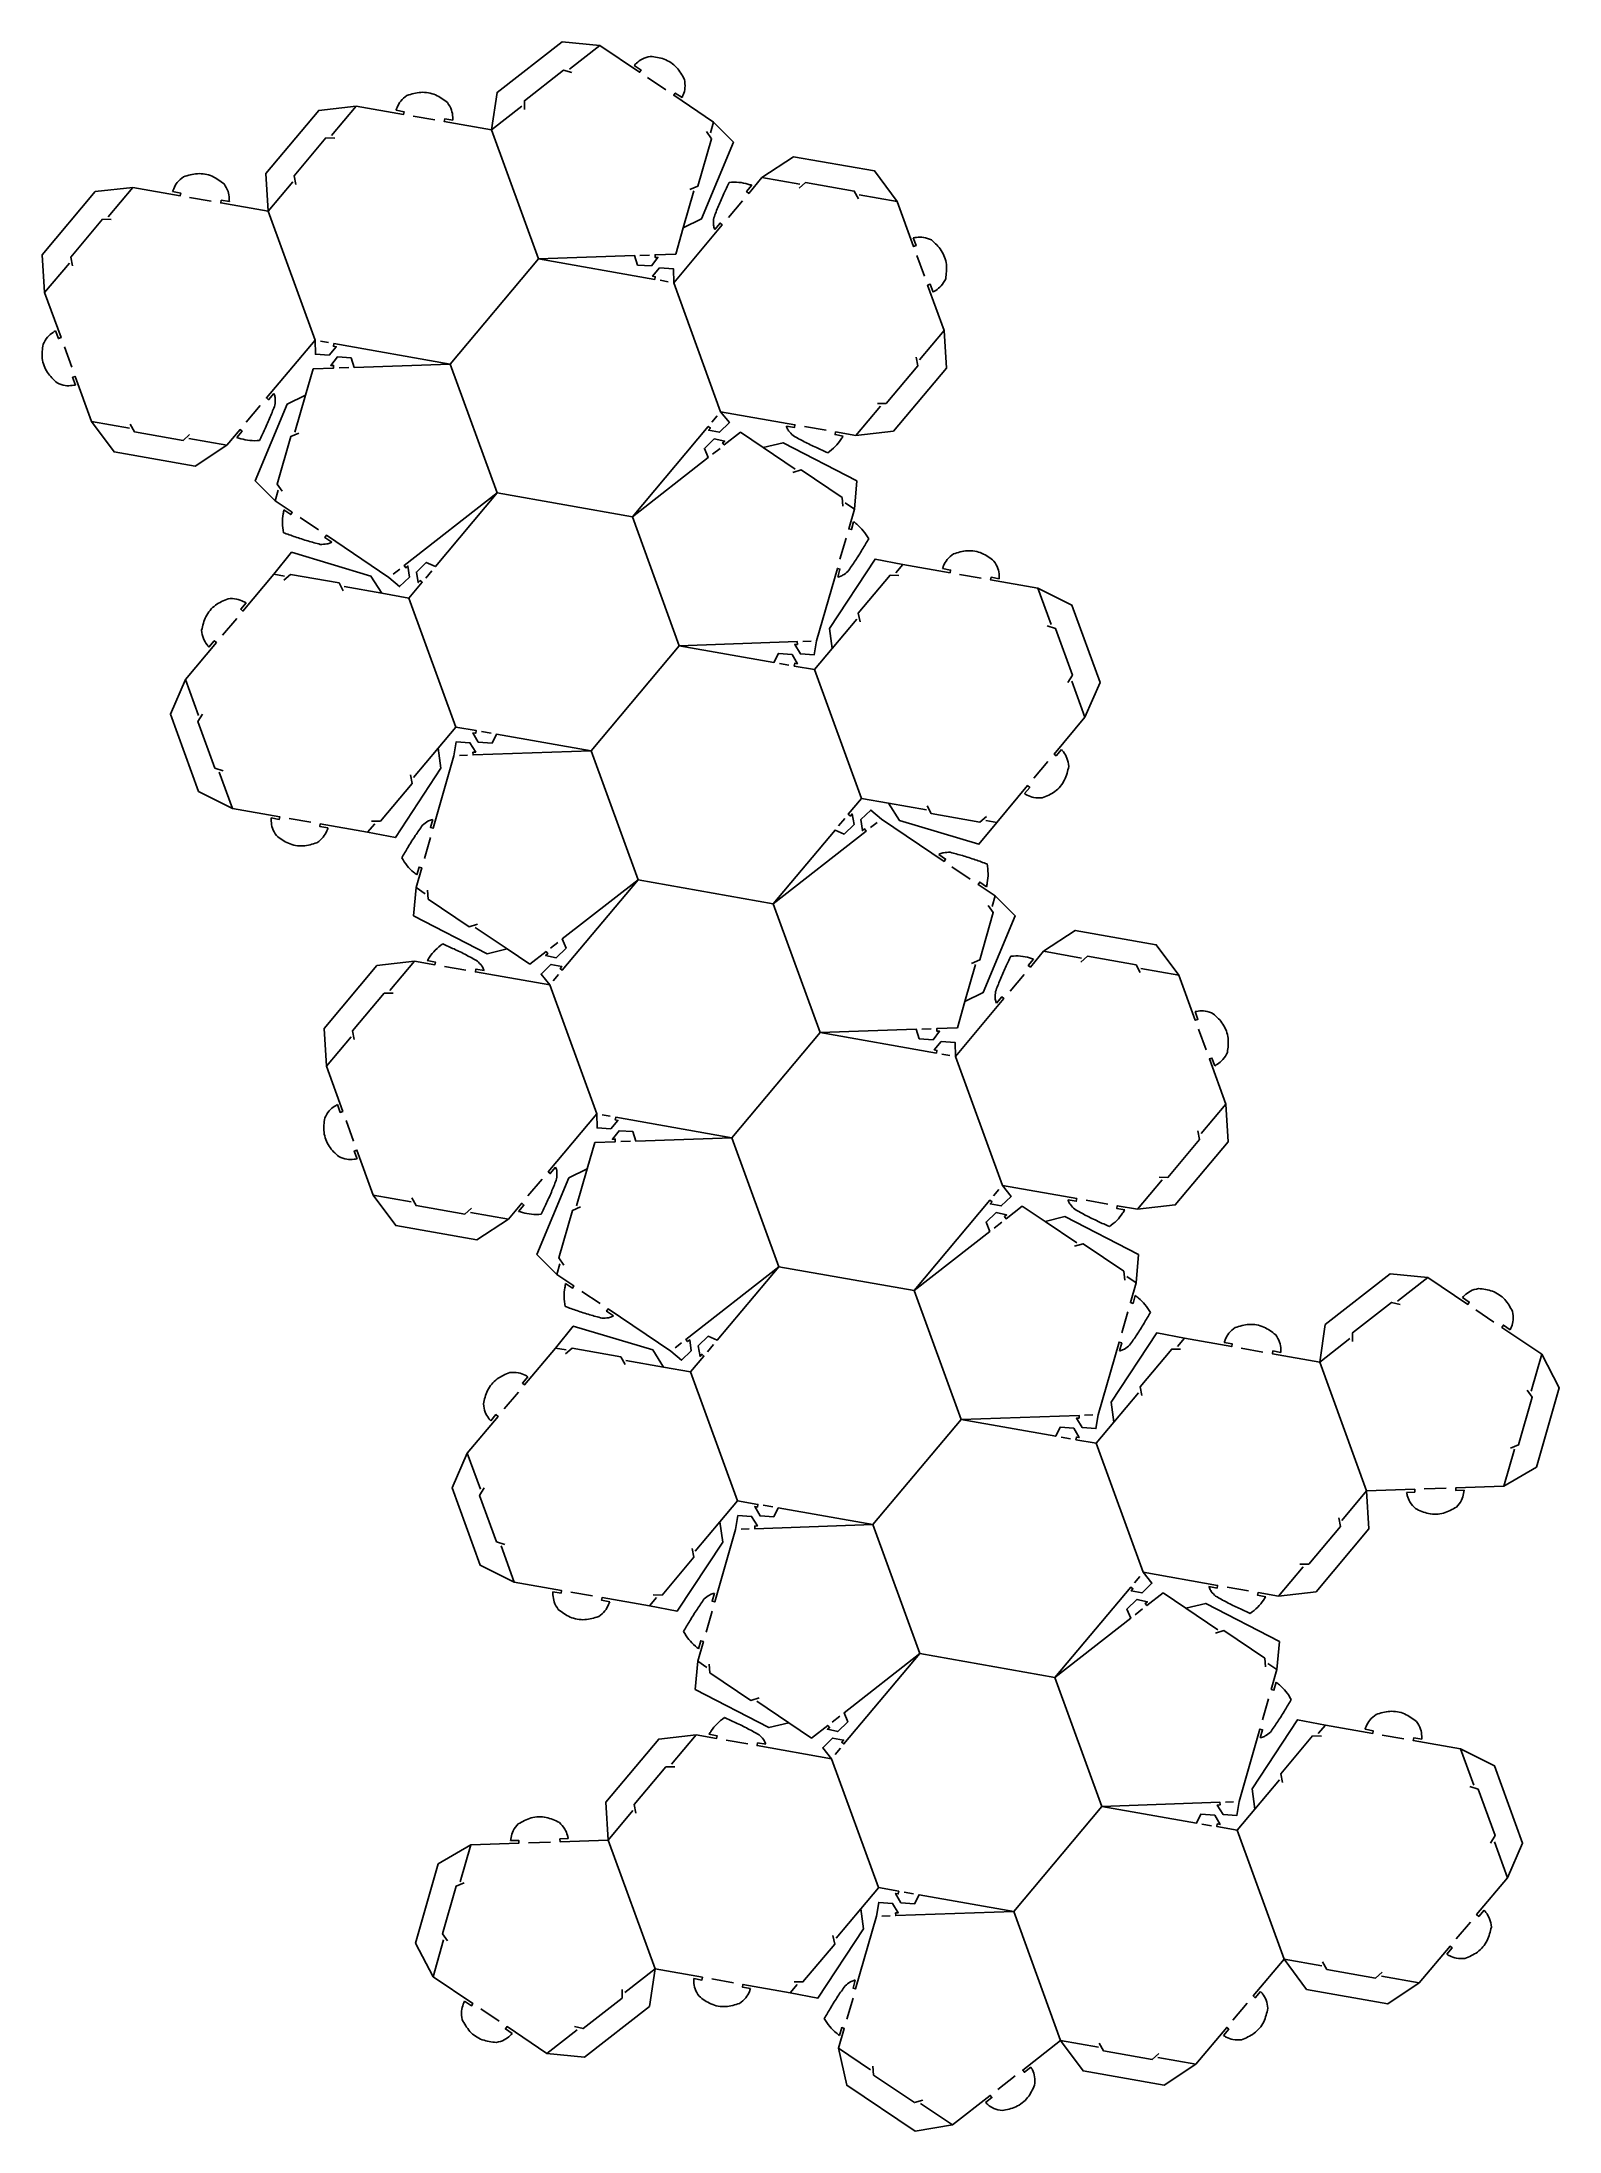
# Model space of a CAD drawing. Extents: x 4 to 204, y 11 to 287.
import ezdxf

# ---------------------------------------------------------------- set-up
doc = ezdxf.new("R2010")
doc.units = 0
doc.layers.get('0').update_dxf_attribs({"linetype": 'CONTINUOUS'})

msp = doc.modelspace()

# ---------------------------------------------------------------- linework, layer by layer
at = {"color": 5}
for points in [[(63.286581, 275.370008), (64.022673, 280.313736), (72.589246, 287.006675), (77.5642, 286.524907)], [(77.564341, 286.525116), (82.821633, 282.979029), (83.024266, 283.279445), (82.123015, 283.887346)], [(67.61896, 278.065052), (67.632309, 279.225128), (72.772253, 283.240892), (73.901102, 282.973207)], [(88.431765, 279.632041), (87.530514, 280.239942), (87.327881, 279.939525), (92.585173, 276.393438)], [(33.796695, 264.636847), (33.488842, 269.625614), (40.476715, 277.953436), (45.443148, 278.516551)], [(50.680606, 277.960957), (51.751202, 277.772182), (51.688278, 277.415317), (45.44314, 278.516503)], [(63.286389, 275.370257), (57.041251, 276.471443), (57.104176, 276.828308), (58.174771, 276.639534)], [(92.58493, 276.393507), (95.220494, 273.752916), (91.004873, 263.652591), (88.589646, 262.460293), (87.590825, 258.976987)], [(37.474093, 268.173771), (37.245967, 269.311281), (41.438689, 274.307974), (42.598535, 274.280839)], [(91.662908, 275.150009), (92.33397, 274.203643), (90.53609, 267.933696), (89.4655, 267.486741)], [(98.973047, 269.077772), (103.139519, 271.838763), (113.845563, 269.950999), (116.816451, 265.931499)], [(4.306967, 253.903464), (3.999115, 258.89223), (10.986987, 267.220055), (15.953422, 267.783167)], [(21.19088, 267.227573), (22.261475, 267.038801), (22.19855, 266.681936), (15.953413, 267.783122)], [(97.647277, 268.061495), (96.948495, 267.228722), (97.226089, 266.995793), (98.973042, 269.077731)], [(103.874813, 267.661513), (104.745861, 268.427831), (111.169487, 267.295174), (111.72591, 266.277153)], [(33.796661, 264.636875), (27.551524, 265.738061), (27.614449, 266.094925), (28.685044, 265.906153)], [(116.816449, 265.931499), (118.985371, 259.97243), (119.32589, 260.096368), (118.954076, 261.117922)], [(7.984366, 257.440389), (7.756239, 258.5779), (11.948962, 263.574593), (13.108806, 263.547472)], [(87.326687, 255.198148), (93.732181, 262.831917), (93.45459, 263.064846), (92.755807, 262.232071)], [(69.483314, 258.344347), (82.15858, 258.786976), (82.564994, 257.532097), (84.382068, 257.414255), (85.249506, 258.532324), (84.887356, 258.51968), (84.874712, 258.881831), (87.590842, 258.976683)], [(87.326724, 255.198117), (87.284484, 257.045382), (85.46868, 257.181574), (84.534705, 256.058386), (84.891572, 255.995462), (84.828648, 255.638595), (69.48332, 258.344389)], [(5.763525, 248.84204), (6.135341, 247.820483), (6.475859, 247.944424), (4.306935, 253.903493)], [(121.556783, 253.967041), (121.184966, 254.988598), (120.844448, 254.864657), (123.013374, 248.905588)], [(123.013346, 248.905614), (123.321199, 243.916848), (116.333326, 235.589023), (111.366893, 235.025911)], [(39.993624, 247.610933), (33.58813, 239.977164), (33.865721, 239.744234), (34.564503, 240.57701)], [(39.993584, 247.610964), (40.035824, 245.763699), (41.851628, 245.627507), (42.785603, 246.750695), (42.428736, 246.813619), (42.49166, 247.170486), (57.836988, 244.464692)], [(10.50386, 236.877582), (8.334936, 242.836651), (7.994418, 242.712713), (8.366234, 241.691159)], [(34.735409, 226.415672), (32.099862, 229.056247), (36.315458, 239.156515), (38.730671, 240.348808), (39.729486, 243.832091)], [(57.836997, 244.464731), (45.161731, 244.022102), (44.755316, 245.276981), (42.938243, 245.394823), (42.070805, 244.276754), (42.432955, 244.289398), (42.445599, 243.927248), (39.729469, 243.832398)], [(119.335948, 245.368689), (119.564074, 244.231178), (115.371352, 239.234485), (114.211506, 239.261606)], [(93.523618, 238.172228), (94.678661, 236.729991), (93.375218, 235.458484), (91.937781, 235.718549), (92.17071, 235.996143), (91.893116, 236.229072), (81.877165, 224.292525)], [(93.523649, 238.172203), (103.337436, 236.441769), (103.274512, 236.084902), (102.203916, 236.273677)], [(28.347264, 233.731309), (24.180791, 230.970318), (13.474749, 232.858083), (10.50386, 236.877582)], [(23.445499, 235.147568), (22.574449, 234.38125), (16.150824, 235.513907), (15.594401, 236.531927)], [(29.673034, 234.747586), (30.371816, 235.580359), (30.094222, 235.813288), (28.347269, 233.731349)], [(35.657429, 227.659163), (34.986369, 228.605524), (36.784238, 234.875435), (37.854822, 235.322388)], [(81.877354, 224.29228), (91.871687, 232.100708), (91.376398, 233.323241), (92.692609, 234.581507), (94.075786, 234.282594), (93.790234, 234.059497), (94.01333, 233.773945), (96.154974, 235.447178)], [(111.175947, 225.315711), (111.497564, 229.032628), (101.77585, 234.060177), (99.15928, 233.421054), (96.155115, 235.44739)], [(109.698082, 234.952253), (108.627486, 235.141029), (108.69041, 235.497893), (111.366898, 235.025956)], [(109.670328, 225.67562), (109.57608, 226.83193), (104.168581, 230.479333), (103.061163, 230.13356)], [(35.884544, 225.20344), (36.785787, 224.595545), (36.98842, 224.895959), (34.73531, 226.415703)], [(49.756108, 216.284171), (51.157149, 215.079505), (52.473363, 216.337773), (52.263624, 217.7834), (51.978072, 217.560303), (51.754975, 217.845856), (64.033727, 227.439069)], [(64.033922, 227.438821), (55.881405, 217.723027), (54.676895, 218.260686), (53.373455, 216.989179), (53.623913, 215.596406), (53.856842, 215.874), (54.134436, 215.641071), (52.387469, 213.559118)], [(111.074567, 223.648412), (110.77492, 222.60342), (110.42659, 222.703304), (111.175704, 225.315781)], [(49.756052, 216.284083), (41.494642, 221.856473), (41.29201, 221.556059), (42.193255, 220.948161)], [(34.544186, 216.70539), (36.894835, 219.602548), (47.380548, 216.465775), (48.818786, 214.188391), (52.387435, 213.559143)], [(117.563815, 218), (113.900853, 218.708383), (107.884612, 209.565388), (108.246731, 206.896334), (105.917461, 204.120415)], [(117.563821, 218.000042), (123.809012, 216.898848), (123.871936, 217.255715), (122.801332, 217.444491)], [(30.889129, 212.913252), (30.190341, 212.080468), (30.467938, 211.847539), (34.544195, 216.705435)], [(35.87726, 215.918391), (36.748302, 216.684703), (43.171872, 215.552055), (43.728287, 214.534043)], [(106.181598, 207.899261), (108.928357, 217.478346), (109.276687, 217.378465), (108.977041, 216.333475)], [(117.048494, 216.540242), (115.88866, 216.567364), (111.695972, 211.570715), (111.924098, 210.433213)], [(130.295563, 216.123056), (129.224958, 216.311831), (129.162034, 215.954964), (135.407225, 214.85377)], [(135.407222, 214.853767), (139.881531, 212.626001), (143.599685, 202.410454), (141.604148, 197.827856)], [(136.631584, 209.900603), (137.730755, 209.529413), (139.961648, 203.400086), (139.358232, 202.409203)], [(22.897741, 202.825732), (26.974, 207.683629), (26.696406, 207.916558), (25.997619, 207.083774)], [(106.18161, 207.898948), (105.882691, 206.075547), (104.065618, 206.193389), (103.297053, 207.435623), (103.659203, 207.448267), (103.64656, 207.810417), (88.074091, 207.266615)], [(88.074094, 207.266657), (100.564476, 205.064265), (101.141584, 206.250378), (102.957387, 206.114186), (103.660781, 204.886268), (103.303911, 204.949192), (103.240987, 204.592325), (105.917498, 204.120384)], [(29.094633, 185.79985), (24.620326, 188.027616), (20.902171, 198.243163), (22.897709, 202.825761)], [(27.870272, 190.753014), (26.771099, 191.124204), (24.540206, 197.253531), (25.143625, 198.244413)], [(46.938043, 182.65362), (50.601005, 181.945236), (56.617246, 191.088231), (56.255127, 193.757286), (58.584397, 196.533204)], [(76.427762, 193.38696), (63.93738, 195.589351), (63.360272, 194.403239), (61.544468, 194.539431), (60.841074, 195.767349), (61.197944, 195.704425), (61.260869, 196.061292), (58.584358, 196.533232)], [(141.604117, 197.827887), (137.527857, 192.96999), (137.805451, 192.737061), (138.504239, 193.569845)], [(58.320249, 192.754672), (58.619167, 194.578073), (60.436241, 194.460231), (61.204805, 193.217996), (60.842655, 193.205353), (60.855298, 192.843202), (76.427767, 193.387005)], [(58.32026, 192.754361), (55.573518, 183.175333), (55.225188, 183.275214), (55.524835, 184.320198)], [(47.453364, 184.113377), (48.613198, 184.086256), (52.805886, 189.082904), (52.57776, 190.220407)], [(133.612729, 187.740368), (134.311514, 188.573152), (134.03392, 188.806081), (129.957663, 183.948184)], [(34.206296, 184.530564), (35.2769, 184.341788), (35.339824, 184.698655), (29.094633, 185.79985)], [(114.745623, 184.369793), (113.344573, 185.574464), (112.028351, 184.316191), (112.23809, 182.870553), (112.523645, 183.093652), (112.746745, 182.808097), (100.467916, 173.214824)], [(100.467936, 173.214799), (108.620453, 182.930592), (109.824963, 182.392934), (111.128404, 183.664441), (110.877945, 185.057213), (110.645016, 184.779619), (110.367422, 185.012549), (112.114389, 187.094502)], [(129.957672, 183.948229), (127.607023, 181.051072), (117.121311, 184.187845), (115.683072, 186.465228), (112.114423, 187.094477)], [(128.624598, 184.735229), (127.753556, 183.968916), (121.329986, 185.101564), (120.773571, 186.119577)], [(46.938037, 182.653577), (40.692846, 183.754772), (40.629922, 183.397905), (41.700526, 183.209129)], [(114.745646, 184.369824), (123.007236, 178.79731), (123.209874, 179.097732), (122.308609, 179.705642)], [(53.427322, 177.005303), (53.726966, 178.050287), (54.075293, 177.950406), (53.326182, 175.337943)], [(53.326081, 175.337974), (53.00446, 171.621017), (62.726276, 166.593417), (65.342872, 167.232546), (68.347068, 165.20619)], [(54.831714, 174.978061), (54.925965, 173.82174), (60.33352, 170.174298), (61.440949, 170.520076)], [(82.624716, 176.361069), (72.630321, 168.552592), (73.125615, 167.330051), (71.809393, 166.071777), (70.42621, 166.370693), (70.711763, 166.593792), (70.488663, 166.879345), (68.347009, 165.2061)], [(70.978243, 162.481388), (69.8232, 163.923626), (71.126644, 165.195133), (72.56408, 164.935068), (72.331151, 164.657474), (72.608745, 164.424545), (82.624696, 176.361091)], [(129.766684, 174.237993), (132.402289, 171.597358), (128.186601, 161.49687), (125.771334, 160.304552), (124.772496, 156.82119)], [(128.617461, 175.45027), (127.716195, 176.058179), (127.51356, 175.757759), (129.76672, 174.237982)], [(128.844644, 172.994474), (129.515718, 172.048092), (127.71781, 165.778043), (126.647202, 165.331082)], [(136.154595, 166.922313), (140.321067, 169.683304), (151.02711, 167.79554), (153.997999, 163.77604)], [(41.488515, 151.748006), (41.180662, 156.736772), (48.168535, 165.064597), (53.134968, 165.627709)], [(54.803777, 165.701366), (55.874372, 165.51259), (55.811448, 165.155726), (53.13496, 165.627664)], [(134.828825, 165.906036), (134.130042, 165.073264), (134.407636, 164.840334), (136.154589, 166.922274)], [(141.05636, 165.506054), (141.927408, 166.272372), (148.351034, 165.139716), (148.907458, 164.121695)], [(70.978209, 162.481417), (61.164422, 164.211851), (61.227346, 164.568718), (62.297942, 164.379942)], [(153.997996, 163.77604), (156.166919, 157.816972), (156.507437, 157.94091), (156.135623, 158.962464)], [(45.165913, 155.284931), (44.937787, 156.422441), (49.130509, 161.419135), (50.290355, 161.391985)], [(124.508235, 153.042689), (130.913728, 160.676459), (130.636137, 160.909388), (129.937355, 160.076612)], [(106.664862, 156.188891), (119.340207, 156.631523), (119.746621, 155.376636), (121.563709, 155.258794), (122.43115, 156.376868), (122.068996, 156.364224), (122.056353, 156.726378), (124.772499, 156.821227)], [(124.508271, 153.042658), (124.466031, 154.889924), (122.650227, 155.026116), (121.716252, 153.902928), (122.07312, 153.840004), (122.010195, 153.483136), (106.664867, 156.188931)], [(42.945073, 146.686582), (43.316889, 145.665025), (43.657407, 145.788966), (41.488481, 151.748034)], [(158.73833, 151.811582), (158.366514, 152.833139), (158.025996, 152.709198), (160.194921, 146.75013)], [(160.19489, 146.750158), (160.502744, 141.761392), (153.514871, 133.433567), (148.548437, 132.870455)], [(77.175171, 145.455475), (70.769678, 137.821705), (71.047269, 137.588776), (71.746051, 138.421552)], [(77.175131, 145.455506), (77.217372, 143.60824), (79.033175, 143.472048), (79.96715, 144.595236), (79.610283, 144.65816), (79.673207, 145.015028), (95.018535, 142.309233)], [(71.91675, 124.260278), (69.281161, 126.900896), (73.496825, 137.001325), (75.912077, 138.193637), (76.910909, 141.676976)], [(95.018544, 142.309273), (82.343199, 141.866641), (81.936785, 143.121528), (80.119697, 143.23937), (79.252256, 142.121296), (79.614409, 142.133939), (79.627053, 141.771786), (76.910906, 141.676937)], [(156.517492, 143.213233), (156.745618, 142.075723), (152.552897, 137.079029), (151.393051, 137.106151)], [(47.685407, 134.722123), (45.516484, 140.681192), (45.175966, 140.557254), (45.54778, 139.5357)], [(130.705163, 136.016776), (131.860205, 134.574538), (130.556762, 133.303031), (129.119325, 133.563096), (129.352254, 133.84069), (129.074661, 134.073619), (119.05871, 122.137073)], [(130.705194, 136.016747), (140.518981, 134.286313), (140.456056, 133.929446), (139.385461, 134.118222)], [(65.528811, 131.575851), (61.362339, 128.81486), (50.656295, 130.702624), (47.685407, 134.722123)], [(60.627046, 132.99211), (59.755998, 132.225792), (53.332372, 133.358448), (52.775948, 134.376469)], [(66.854581, 132.592127), (67.553363, 133.4249), (67.275769, 133.65783), (65.528817, 131.57589)], [(72.838784, 125.503789), (72.167716, 126.450165), (73.965613, 132.720174), (75.036214, 133.167135)], [(119.058687, 122.137095), (129.053082, 129.945572), (128.557788, 131.168113), (129.87401, 132.426387), (131.257192, 132.127471), (130.97164, 131.904372), (131.194739, 131.618819), (133.336394, 133.292064)], [(148.357491, 123.160252), (148.679114, 126.877229), (138.957242, 131.90486), (136.340633, 131.265725), (133.336417, 133.292095)], [(146.879626, 132.796798), (145.80903, 132.985573), (145.871954, 133.342438), (148.548443, 132.8705)], [(146.85185, 123.520167), (146.757599, 124.676494), (141.350012, 128.323959), (140.242578, 127.978178)], [(73.066108, 123.047965), (73.967368, 122.440058), (74.170004, 122.740478), (71.916854, 124.260244)], [(86.937782, 114.128371), (88.338832, 112.9237), (89.655055, 114.181973), (89.445315, 115.627611), (89.15976, 115.404512), (88.936661, 115.690067), (101.215489, 125.28334)], [(101.215467, 125.283365), (93.06295, 115.567571), (91.85844, 116.10523), (90.554999, 114.833723), (90.805457, 113.440951), (91.038386, 113.718545), (91.31598, 113.485615), (89.569013, 111.403662)], [(172.58875, 112.698337), (173.324847, 117.642094), (181.891472, 124.335076), (186.866457, 123.853305)], [(148.256317, 121.492866), (147.956665, 120.44786), (147.60833, 120.547744), (148.357457, 123.160264)], [(186.866397, 123.853215), (192.123743, 120.30709), (192.326379, 120.60751), (191.425119, 121.215417)], [(86.937842, 114.128461), (78.6763, 119.700942), (78.473664, 119.400522), (79.374924, 118.792615)], [(176.921157, 115.393395), (176.934506, 116.553481), (182.074481, 120.569269), (183.203336, 120.301584)], [(71.725734, 114.549935), (74.076382, 117.447092), (84.562095, 114.310319), (86.000333, 112.032936), (89.568982, 111.403687)], [(154.74536, 115.844547), (151.082398, 116.552931), (145.066156, 107.409935), (145.428276, 104.740881), (143.099005, 101.964963)], [(197.733934, 116.96007), (196.832674, 117.567977), (196.630039, 117.267557), (201.887384, 113.721432)], [(68.070674, 110.757799), (67.371889, 109.925015), (67.649482, 109.692086), (71.725739, 114.549982)], [(73.058807, 113.762935), (73.92985, 114.529248), (80.353419, 113.3966), (80.909835, 112.378587)], [(143.36327, 105.743461), (146.110074, 115.322701), (146.458409, 115.222817), (146.158757, 114.17781)], [(154.230039, 114.384789), (153.070204, 114.411911), (148.877517, 109.415262), (149.105643, 108.27776)], [(159.982879, 115.289032), (161.053484, 115.100257), (160.990557, 114.743389), (154.745365, 115.844584)], [(172.588769, 112.698311), (166.343578, 113.799506), (166.406503, 114.156376), (167.477107, 113.967597)], [(201.887489, 113.721401), (204.197831, 109.289171), (201.201336, 98.839151), (196.89333, 96.3047)], [(199.966622, 108.994548), (200.637693, 108.048172), (198.839796, 101.778163), (197.769195, 101.331202)], [(60.079286, 100.670279), (64.155546, 105.528176), (63.877952, 105.761106), (63.179164, 104.928321)], [(143.36327, 105.743495), (143.064349, 103.920085), (141.247264, 104.037927), (140.478693, 105.280168), (140.840847, 105.292811), (140.828203, 105.654965), (125.255638, 105.111159)], [(125.255638, 105.111201), (137.74602, 102.90881), (138.323128, 104.094922), (140.138932, 103.95873), (140.842325, 102.730812), (140.485455, 102.793736), (140.422531, 102.436869), (143.099042, 101.964929)], [(66.27618, 83.644397), (61.801872, 85.872163), (58.083718, 96.08771), (60.079255, 100.670308)], [(65.051819, 88.597561), (63.952648, 88.968751), (61.721754, 95.098078), (62.325171, 96.088961)], [(84.11959, 80.498164), (87.782552, 79.789781), (93.798794, 88.932776), (93.436674, 91.60183), (95.765945, 94.377748)], [(113.609309, 91.231504), (101.118927, 93.433896), (100.541819, 92.247783), (98.726015, 92.383975), (98.022622, 93.611893), (98.379492, 93.548969), (98.442416, 93.905836), (95.765905, 94.377777)], [(178.785664, 95.672429), (179.093518, 90.683663), (172.105645, 82.355838), (167.139211, 81.792726)], [(178.785695, 95.672401), (185.123368, 95.893716), (185.136011, 95.531563), (184.049551, 95.493624)], [(191.65476, 95.759204), (190.568301, 95.721264), (190.555657, 96.083418), (196.89333, 96.304734)], [(95.501683, 90.599213), (95.800604, 92.422623), (97.617689, 92.304781), (98.386259, 91.06254), (98.024106, 91.049897), (98.03675, 90.687744), (113.609315, 91.231549)], [(175.108266, 92.135504), (175.336392, 90.997993), (171.14367, 86.0013), (169.983825, 86.028421)], [(95.501683, 90.599244), (92.754896, 81.020061), (92.406563, 81.119942), (92.706213, 82.164946)], [(84.634911, 81.957922), (85.794746, 81.9308), (89.987433, 86.927449), (89.759307, 88.064951)], [(71.387843, 82.375108), (72.458447, 82.186333), (72.521372, 82.5432), (66.27618, 83.644394)], [(149.295937, 84.939043), (150.450979, 83.496806), (149.147536, 82.225299), (147.710099, 82.485364), (147.943028, 82.762958), (147.665434, 82.995887), (137.649483, 71.05934)], [(149.29597, 84.939018), (159.109757, 83.208584), (159.046833, 82.851717), (157.976237, 83.040492)], [(84.119585, 80.498122), (77.874393, 81.599316), (77.811469, 81.242449), (78.882073, 81.053673)], [(137.649461, 71.059369), (147.643856, 78.867845), (147.148561, 80.090387), (148.464784, 81.34866), (149.847966, 81.049745), (149.562414, 80.826645), (149.785513, 80.541093), (151.927168, 82.214338)], [(166.948265, 72.082523), (167.269888, 75.7995), (157.548016, 80.827131), (154.931406, 80.187996), (151.92719, 82.214366)], [(165.470403, 81.719069), (164.399807, 81.907844), (164.462731, 82.264709), (167.139219, 81.792771)], [(165.442623, 72.442438), (165.348372, 73.598765), (159.940786, 77.24623), (158.833352, 76.900449)], [(90.608664, 74.849932), (90.908316, 75.894933), (91.256649, 75.795049), (90.507524, 73.182543)], [(90.507628, 73.182515), (90.186008, 69.465558), (99.907824, 64.437958), (102.524419, 65.077087), (105.528615, 63.050732)], [(92.013261, 72.822603), (92.107512, 71.666282), (97.515068, 68.018839), (98.622496, 68.364618)], [(119.806263, 74.20561), (109.811868, 66.397134), (110.307162, 65.174592), (108.99094, 63.916319), (107.607758, 64.215234), (107.89331, 64.438334), (107.670211, 64.723886), (105.528556, 63.050641)], [(108.159787, 60.325933), (107.004745, 61.76817), (108.308188, 63.039677), (109.745625, 62.779612), (109.512695, 62.502018), (109.790289, 62.269089), (119.80624, 74.205636)], [(166.847088, 70.41514), (166.547436, 69.370133), (166.1991, 69.470017), (166.948228, 72.082537)], [(78.67006, 49.592547), (78.362206, 54.581313), (85.350079, 62.909138), (90.316513, 63.47225)], [(91.985324, 63.545908), (93.05592, 63.357132), (92.992996, 63.000268), (90.316507, 63.472205)], [(173.336133, 64.766815), (169.673171, 65.475198), (163.65693, 56.332203), (164.019049, 53.663149), (161.689779, 50.887231)], [(161.954041, 54.665735), (164.700845, 64.244975), (165.04918, 64.145091), (164.749528, 63.100084)], [(173.336139, 64.766855), (179.58133, 63.66566), (179.644254, 64.022527), (178.57365, 64.211303)], [(108.159756, 60.325958), (98.345969, 62.056392), (98.408894, 62.41326), (99.479489, 62.224484)], [(172.820813, 63.307057), (171.660978, 63.334179), (167.46829, 58.33753), (167.696416, 57.200028)], [(186.067881, 62.889868), (184.997276, 63.078644), (184.934352, 62.721776), (191.179543, 61.620582)], [(191.179543, 61.620582), (195.653852, 59.392816), (199.372006, 49.177269), (197.376469, 44.594671)], [(82.347458, 53.129472), (82.119332, 54.266983), (86.312053, 59.263676), (87.471899, 59.236555)], [(192.403905, 56.667418), (193.503076, 56.296228), (195.733969, 50.166901), (195.130553, 49.176018)], [(161.954043, 54.665766), (161.655122, 52.842356), (159.838037, 52.960198), (159.069467, 54.202439), (159.43162, 54.215082), (159.418977, 54.577235), (143.846412, 54.03343)], [(143.846412, 54.033472), (156.336794, 51.83108), (156.913902, 53.017193), (158.729705, 52.881001), (159.433099, 51.653083), (159.076229, 51.716007), (159.013305, 51.35914), (161.689816, 50.8872)], [(78.670029, 49.592576), (72.332387, 49.37126), (72.319744, 49.73341), (73.406195, 49.771352)], [(55.568305, 31.543556), (53.257958, 35.975799), (56.254461, 46.42585), (60.562479, 48.960308)], [(65.801026, 49.505773), (66.887479, 49.543712), (66.900123, 49.181561), (60.562482, 48.960245)], [(197.376438, 44.594699), (193.300178, 39.736803), (193.577772, 39.503873), (194.276559, 40.336658)], [(57.489177, 36.27042), (56.818107, 37.216798), (58.616009, 43.486831), (59.686613, 43.933791)], [(102.710364, 29.420432), (106.373326, 28.712048), (112.389567, 37.855044), (112.027448, 40.524098), (114.356718, 43.300016)], [(132.200083, 40.153775), (119.7097, 42.356166), (119.132593, 41.170054), (117.316789, 41.306246), (116.613395, 42.534164), (116.970265, 42.47124), (117.03319, 42.828107), (114.356679, 43.300047)], [(114.092457, 39.521518), (111.34567, 29.942334), (110.997337, 30.042215), (111.296986, 31.087219)], [(114.092457, 39.521484), (114.391378, 41.344894), (116.208463, 41.227052), (116.977033, 39.984811), (116.61488, 39.972168), (116.627523, 39.610014), (132.200088, 40.15382)], [(103.225685, 30.88019), (104.385519, 30.853068), (108.578207, 35.849717), (108.350081, 36.987219)], [(167.88671, 33.861317), (163.81045, 29.00342), (164.088044, 28.770491), (164.786832, 29.603275)], [(167.886741, 33.861292), (170.857604, 29.841826), (181.563555, 27.954079), (185.72999, 30.715044)], [(172.977237, 33.51564), (173.533655, 32.497628), (179.957225, 31.36498), (180.828267, 32.131292)], [(189.38505, 34.50718), (190.083835, 35.339964), (189.806241, 35.572893), (185.729984, 30.714996)], [(59.721801, 28.304901), (60.623063, 27.696994), (60.825699, 27.997414), (55.568339, 31.543547)], [(84.866991, 32.566617), (84.130896, 27.622882), (75.564311, 20.929934), (70.589352, 21.411702)], [(84.866954, 32.566665), (91.112145, 31.465471), (91.049221, 31.108601), (89.978617, 31.297379)], [(97.472844, 29.975944), (96.40224, 30.16472), (96.465167, 30.521587), (102.710358, 29.420392)], [(80.534603, 29.87157), (80.521254, 28.711492), (75.381302, 24.695721), (74.252452, 24.963406)], [(70.589369, 21.411736), (65.332009, 24.957869), (65.12937, 24.657449), (66.030633, 24.04954)], [(159.895323, 23.773797), (160.594108, 24.606582), (160.316514, 24.839511), (156.240257, 19.981614)], [(109.199437, 23.772206), (109.49909, 24.817207), (109.847422, 24.717323), (109.098297, 22.10482)], [(124.119352, 11.973025), (119.190129, 11.145408), (110.177557, 17.224453), (109.098402, 22.104783)], [(138.397003, 23.127923), (133.399809, 19.223689), (133.622909, 18.938134), (134.479569, 19.607433)], [(138.397014, 23.127906), (141.367877, 19.108441), (152.073827, 17.220693), (156.240263, 19.981659)], [(143.48751, 22.782255), (144.043928, 21.764243), (150.467497, 20.631594), (151.33854, 21.397907)], [(120.217438, 15.260547), (119.110012, 14.914768), (113.702471, 18.562203), (113.608223, 19.718521)], [(128.482939, 14.922349), (129.3396, 15.591647), (129.1165, 15.8772), (124.119307, 11.972969)]]:
    msp.add_lwpolyline(points, dxfattribs=at)
at = {"color": 1}
for points in [[(77.5642, 286.524907), (73.566466, 283.401536)], [(83.873092, 282.269811), (86.276423, 280.648743)], [(45.443148, 278.516551), (42.182141, 274.630234)], [(55.792223, 276.691681), (52.937306, 277.19508)], [(63.286581, 275.370008), (67.284315, 278.49338)], [(92.58493, 276.393507), (92.185403, 275.000186)], [(69.483218, 258.344423), (63.286375, 275.370116)], [(15.953422, 267.783167), (12.692414, 263.896852)], [(33.796695, 264.636847), (37.057703, 268.523163)], [(98.973047, 269.077772), (103.969199, 268.196815)], [(26.302497, 265.958299), (23.447577, 266.461699)], [(88.589646, 262.460293), (89.987995, 267.336918)], [(94.547428, 263.80349), (96.410842, 266.024223)], [(116.816451, 265.931499), (111.820297, 266.812456)], [(39.99366, 247.6111), (33.796814, 264.636793)], [(4.306967, 253.903464), (7.567975, 257.78978)], [(57.836915, 244.464774), (69.483218, 258.344423)], [(82.882881, 258.812271), (84.150406, 258.856532)], [(119.419156, 258.780617), (120.410664, 256.05647)], [(86.612987, 255.323968), (85.542382, 255.512743)], [(93.523706, 238.17222), (87.326758, 255.198198)], [(123.013346, 248.905614), (119.752339, 245.019298)], [(7.901151, 244.028464), (6.909644, 246.752611)], [(40.707321, 247.485113), (41.777926, 247.296337)], [(44.43743, 243.996807), (43.169905, 243.952546)], [(64.033863, 227.438795), (57.836915, 244.464774)], [(38.730671, 240.348808), (37.33233, 235.472211)], [(32.772883, 239.005591), (30.909469, 236.784858)], [(93.057763, 237.617041), (92.358975, 236.78426)], [(111.366893, 235.025911), (114.6279, 238.912226)], [(10.50386, 236.877582), (15.500013, 235.996625)], [(28.347264, 233.731309), (23.351111, 234.612266)], [(104.586464, 236.221531), (107.441385, 235.718131)], [(92.442792, 232.546905), (93.442226, 233.327748)], [(99.15928, 233.421054), (103.365114, 230.584184)], [(34.735409, 226.415672), (35.134934, 227.808986)], [(64.033863, 227.438795), (81.877117, 224.292469)], [(40.443192, 222.565687), (38.039873, 224.186746)], [(88.074068, 207.266491), (81.877117, 224.292469)], [(111.175947, 225.315711), (109.974278, 226.126245)], [(109.277943, 218.697504), (110.077002, 221.484146)], [(117.563815, 218), (116.632107, 216.889633)], [(34.544186, 216.70539), (35.971647, 216.45369)], [(50.327213, 216.730367), (51.18387, 217.39966)], [(55.415547, 217.16784), (54.600294, 216.196261)], [(125.058051, 216.678607), (127.912995, 216.175205)], [(48.818786, 214.188391), (43.822676, 215.069342)], [(58.584507, 196.533167), (52.387556, 213.559146)], [(135.407222, 214.853767), (137.142361, 210.086511)], [(27.789252, 208.655207), (29.652685, 210.87596)], [(108.246731, 206.896334), (111.50771, 210.782615)], [(76.427762, 193.386841), (88.074068, 207.266491)], [(105.457309, 207.873652), (104.370858, 207.835713)], [(101.278213, 204.938414), (102.52725, 204.718176)], [(22.897709, 202.825761), (24.632848, 198.058505)], [(112.114451, 187.094573), (105.917605, 204.120266)], [(141.604148, 197.827856), (139.869009, 202.595112)], [(63.223642, 195.715203), (61.974606, 195.93544)], [(56.255127, 193.757286), (52.994148, 189.871004)], [(82.624608, 176.361148), (76.427762, 193.386841)], [(29.094633, 185.79985), (27.359494, 190.567105)], [(59.044549, 192.779967), (60.131, 192.817907)], [(136.712607, 191.998412), (134.849173, 189.777659)], [(115.683072, 186.465228), (120.679182, 185.584277)], [(39.443807, 183.975012), (36.588864, 184.478415)], [(46.938043, 182.65362), (47.869752, 183.763986)], [(109.086311, 183.48578), (109.901564, 184.457358)], [(114.174516, 183.923594), (113.317853, 183.254296)], [(129.957672, 183.948229), (128.530212, 184.199929)], [(55.223932, 181.956184), (54.424879, 179.169555)], [(124.058711, 178.088082), (126.462084, 176.466987)], [(53.326081, 175.337974), (54.52776, 174.527431)], [(82.624608, 176.361148), (100.467863, 173.214819)], [(129.766684, 174.237993), (129.367147, 172.844648)], [(106.664811, 156.188843), (100.467863, 173.214819)], [(65.342872, 167.232546), (61.136996, 170.069446)], [(53.134968, 165.627709), (49.873961, 161.741393)], [(72.059213, 168.106393), (71.059771, 167.325544)], [(136.154595, 166.922313), (141.150746, 166.041356)], [(59.915394, 164.432089), (57.060473, 164.935488)], [(71.444098, 163.036576), (72.142886, 163.869357)], [(125.771334, 160.304552), (127.169706, 165.181256)], [(131.728975, 161.648031), (133.592389, 163.868765)], [(153.997999, 163.77604), (149.001844, 164.656997)], [(77.17525, 145.45552), (70.978302, 162.481498)], [(41.488515, 151.748006), (44.749522, 155.634322)], [(95.018504, 142.309194), (106.664811, 156.188843)], [(120.06451, 156.656818), (121.332046, 156.701079)], [(156.600703, 156.625159), (157.592212, 153.901012)], [(123.794534, 153.168509), (122.72393, 153.357285)], [(130.705298, 136.01664), (124.50835, 153.042619)], [(160.19489, 146.750158), (156.933883, 142.863842)], [(45.0827, 141.873005), (44.091191, 144.597152)], [(77.888869, 145.329655), (78.959473, 145.140879)], [(81.618895, 141.841346), (80.351359, 141.797085)], [(101.215455, 125.283215), (95.018504, 142.309194)], [(75.912077, 138.193637), (74.513714, 133.316962)], [(69.954431, 136.850133), (68.091016, 134.629399)], [(130.239307, 135.461588), (129.540519, 134.628807)], [(148.548437, 132.870455), (151.809444, 136.756771)], [(47.685407, 134.722123), (52.681561, 133.841167)], [(65.528811, 131.575851), (60.532659, 132.456808)], [(141.768009, 134.066075), (144.622929, 133.562676)], [(129.62419, 130.391771), (130.623632, 131.17262)], [(136.340633, 131.265725), (140.546531, 128.428811)], [(71.91675, 124.260278), (72.316284, 125.653612)], [(101.215455, 125.283215), (119.058605, 122.137171)], [(77.62483, 120.410166), (75.221473, 122.031251)], [(125.255556, 105.111196), (119.058605, 122.137171)], [(148.357491, 123.160252), (147.155806, 123.9708)], [(186.866457, 123.853305), (182.8687, 120.729913)], [(146.459665, 116.541879), (147.258735, 119.328566)], [(193.175213, 119.597866), (195.578569, 117.976781)], [(71.725734, 114.549935), (73.153194, 114.298235)], [(87.50889, 114.57457), (88.365553, 115.243868)], [(92.597091, 115.012384), (91.781839, 114.040806)], [(154.74536, 115.844547), (153.813651, 114.73418)], [(165.094539, 114.019746), (162.239596, 114.523149)], [(172.58875, 112.698337), (176.586507, 115.821727)], [(201.887489, 113.721401), (200.489126, 108.844725)], [(86.000333, 112.032936), (81.004224, 112.913887)], [(95.765995, 94.377873), (89.569044, 111.403848)], [(178.785602, 95.672316), (172.588654, 112.698291)], [(64.970795, 106.499754), (66.83423, 108.720508)], [(145.428276, 104.740881), (148.689255, 108.627163)], [(113.60925, 91.231544), (125.255556, 105.111196)], [(142.638963, 105.718202), (141.552507, 105.68026)], [(138.459758, 102.782958), (139.708794, 102.562721)], [(60.079255, 100.670308), (61.814394, 95.903052)], [(149.296044, 84.938993), (143.099093, 101.964971)], [(196.89333, 96.3047), (198.291696, 101.181378)], [(178.785664, 95.672429), (175.524657, 91.786113)], [(186.390901, 95.93798), (189.288124, 96.039154)], [(93.436674, 91.60183), (90.175695, 87.715549)], [(100.40519, 93.559747), (99.156153, 93.779985)], [(119.806198, 74.205568), (113.60925, 91.231544)], [(66.27618, 83.644397), (64.541042, 88.411652)], [(96.225989, 90.624506), (97.312446, 90.662448)], [(167.139211, 81.792726), (170.400218, 85.679041)], [(148.830081, 84.383856), (148.131293, 83.551075)], [(160.358785, 82.988346), (163.213706, 82.484946)], [(76.625354, 81.819557), (73.770411, 82.322959)], [(84.11959, 80.498164), (85.051299, 81.608531)], [(148.214963, 79.314044), (149.214405, 80.094894)], [(154.931406, 80.187996), (159.137305, 77.351081)], [(92.405304, 79.800892), (91.60624, 77.014218)], [(90.507628, 73.182515), (91.709308, 72.371973)], [(119.806198, 74.205568), (137.649452, 71.059239)], [(166.948265, 72.082523), (165.74658, 72.893071)], [(143.846299, 54.033546), (137.649452, 71.059239)], [(102.524419, 65.077087), (98.318543, 67.913988)], [(165.050436, 65.464152), (165.849506, 68.25084)], [(90.316513, 63.47225), (87.055506, 59.585935)], [(109.24076, 65.950935), (108.241318, 65.170085)], [(173.336133, 64.766815), (172.404425, 63.656448)], [(97.096941, 62.27663), (94.242021, 62.78003)], [(108.625643, 60.88112), (109.324431, 61.713902)], [(180.83037, 63.44542), (183.685313, 62.942017)], [(191.179543, 61.620582), (192.914682, 56.853327)], [(114.356738, 43.300225), (108.159891, 60.325919)], [(164.019049, 53.663149), (167.280028, 57.54943)], [(78.67006, 49.592547), (81.931067, 53.478863)], [(138.396943, 23.127921), (132.199992, 40.153896), (143.846299, 54.033546)], [(161.229737, 54.640473), (160.14328, 54.602531)], [(157.050531, 51.705229), (158.299568, 51.484991)], [(167.886786, 33.861345), (161.689838, 50.887321)], [(60.562479, 48.960308), (59.16411, 44.083618)], [(71.064859, 49.326996), (68.167651, 49.225825)], [(84.866895, 32.566798), (78.670048, 49.592491)], [(197.376469, 44.594671), (195.64133, 49.361927)], [(118.995963, 42.482018), (117.746927, 42.702256)], [(112.027448, 40.524098), (108.766469, 36.637816)], [(114.816763, 39.546777), (115.90322, 39.584719)], [(192.484928, 38.765225), (190.621494, 36.544471)], [(55.568305, 31.543556), (56.966674, 36.420246)], [(167.886741, 33.861292), (172.882851, 32.980343)], [(84.866991, 32.566617), (80.869251, 29.443241)], [(92.361185, 31.24523), (95.216128, 30.741827)], [(102.710364, 29.420432), (103.642073, 30.530799)], [(185.72999, 30.715044), (180.733881, 31.595995)], [(110.996078, 28.723165), (110.197014, 25.936492)], [(162.995201, 28.031842), (161.131766, 25.811089)], [(64.280536, 25.667096), (61.877171, 27.288187)], [(70.589352, 21.411702), (74.587089, 24.535078)], [(109.098402, 22.104783), (113.304269, 19.267891)], [(138.397014, 23.127906), (143.393123, 22.246958)], [(156.240263, 19.981659), (151.244153, 20.86261)], [(132.40037, 18.442843), (130.115939, 16.658047)], [(124.119352, 11.973025), (119.913487, 14.809917)]]:
    msp.add_lwpolyline(points, dxfattribs=at)
at = {"color": 5}
for points, knots in [([(82.123015, 283.887346), (82.218833, 283.984789), (82.5346, 284.305911), (83.199976, 284.821987), (83.874093, 284.990474), (84.240068, 285.081945)], [0, 0, 0, 0, 0.410605, 1.353141, 2.472572, 2.472572, 2.472572, 2.472572]), ([(84.240068, 285.081945), (84.866627, 285.007266), (86.151796, 284.854087), (87.818904, 283.729608), (88.442362, 282.595402), (88.746316, 282.042442)], [0, 0, 0, 0, 1.876882, 3.849774, 5.726656, 5.726656, 5.726656, 5.726656]), ([(88.746316, 282.042442), (88.798602, 281.668851), (88.894913, 280.980704), (88.66567, 280.170453), (88.486219, 279.757385), (88.431765, 279.632041)], [0, 0, 0, 0, 1.11943, 2.061965, 2.47257, 2.47257, 2.47257, 2.47257]), ([(52.12875, 279.913372), (51.831619, 279.680953), (51.284309, 279.252842), (50.886362, 278.510745), (50.728507, 278.088949), (50.680606, 277.960957)], [0, 0, 0, 0, 1.119437, 2.061978, 2.472585, 2.472585, 2.472585, 2.472585]), ([(57.481727, 278.969498), (56.979138, 279.351025), (55.948251, 280.133597), (53.967892, 280.482787), (52.73152, 280.099995), (52.12875, 279.913372)], [0, 0, 0, 0, 1.876894, 3.8498, 5.726695, 5.726695, 5.726695, 5.726695]), ([(58.174771, 276.639534), (58.173536, 276.77619), (58.169462, 277.226538), (58.049327, 278.059987), (57.681447, 278.649471), (57.481727, 278.969498)], [0, 0, 0, 0, 0.410607, 1.353148, 2.472585, 2.472585, 2.472585, 2.472585]), ([(22.639024, 269.17999), (22.341893, 268.94757), (21.794583, 268.519459), (21.396636, 267.777362), (21.23878, 267.355566), (21.19088, 267.227573)], [0, 0, 0, 0, 1.119438, 2.061979, 2.472586, 2.472586, 2.472586, 2.472586]), ([(27.991999, 268.236117), (27.48941, 268.617644), (26.458523, 269.400215), (24.478165, 269.749405), (23.241793, 269.366613), (22.639024, 269.17999)], [0, 0, 0, 0, 1.876894, 3.849798, 5.726693, 5.726693, 5.726693, 5.726693]), ([(28.685044, 265.906153), (28.683808, 266.042809), (28.679735, 266.493157), (28.559599, 267.326606), (28.191719, 267.91609), (27.991999, 268.236117)], [0, 0, 0, 0, 0.410607, 1.353148, 2.472585, 2.472585, 2.472585, 2.472585]), ([(92.621814, 263.763626), (92.820621, 264.286747), (93.230461, 265.36516), (93.926674, 266.918485), (94.419478, 267.948528), (94.655965, 268.442822)], [0, 0, 0, 0, 1.678566, 3.460356, 5.104279, 5.104279, 5.104279, 5.104279]), ([(94.655965, 268.442822), (95.084445, 268.463728), (95.917757, 268.504384), (96.912835, 268.27658), (97.47349, 268.112389), (97.647277, 268.061495)], [0, 0, 0, 0, 1.281083, 2.491461, 3.035182, 3.035182, 3.035182, 3.035182]), ([(92.755807, 262.232071), (92.730636, 262.286644), (92.633386, 262.497492), (92.546037, 263.019281), (92.592651, 263.477163), (92.621814, 263.763626)], [0, 0, 0, 0, 0.180063, 0.695685, 1.557358, 1.557358, 1.557358, 1.557358]), ([(118.954076, 261.117922), (119.088871, 261.140435), (119.533087, 261.214627), (120.374738, 261.241044), (121.019152, 260.981115), (121.369001, 260.840001)], [0, 0, 0, 0, 0.410609, 1.353154, 2.472597, 2.472597, 2.472597, 2.472597]), ([(121.369001, 260.840001), (121.832007, 260.411297), (122.781705, 259.53196), (123.469479, 257.642315), (123.307196, 256.358249), (123.228077, 255.732228)], [0, 0, 0, 0, 1.876903, 3.849817, 5.72672, 5.72672, 5.72672, 5.72672]), ([(123.228077, 255.732228), (123.050785, 255.399249), (122.724215, 254.78591), (122.062492, 254.265142), (121.674513, 254.03644), (121.556783, 253.967041)], [0, 0, 0, 0, 1.119443, 2.061989, 2.472599, 2.472599, 2.472599, 2.472599]), ([(4.092232, 247.076853), (4.269524, 247.409832), (4.596093, 248.023171), (5.257816, 248.543938), (5.645795, 248.772641), (5.763525, 248.84204)], [0, 0, 0, 0, 1.119443, 2.061989, 2.472598, 2.472598, 2.472598, 2.472598]), ([(5.951309, 241.96908), (5.488302, 242.397784), (4.538604, 243.277121), (3.850829, 245.166766), (4.013113, 246.450832), (4.092232, 247.076853)], [0, 0, 0, 0, 1.876904, 3.849817, 5.72672, 5.72672, 5.72672, 5.72672]), ([(8.366234, 241.691159), (8.231438, 241.668645), (7.787222, 241.594454), (6.945571, 241.568037), (6.301157, 241.827966), (5.951309, 241.96908)], [0, 0, 0, 0, 0.410609, 1.353155, 2.472597, 2.472597, 2.472597, 2.472597]), ([(34.564503, 240.57701), (34.589675, 240.522437), (34.686925, 240.311589), (34.774274, 239.789799), (34.72766, 239.331918), (34.698497, 239.045455)], [0, 0, 0, 0, 0.180063, 0.695685, 1.557358, 1.557358, 1.557358, 1.557358]), ([(34.698497, 239.045455), (34.49969, 238.522333), (34.08985, 237.443921), (33.393637, 235.890596), (32.900832, 234.860553), (32.664346, 234.366259)], [0, 0, 0, 0, 1.678566, 3.460356, 5.104279, 5.104279, 5.104279, 5.104279]), ([(32.664346, 234.366259), (32.235866, 234.345353), (31.402554, 234.304697), (30.407476, 234.532501), (29.846821, 234.696691), (29.673034, 234.747586)], [0, 0, 0, 0, 1.281083, 2.491461, 3.035182, 3.035182, 3.035182, 3.035182]), ([(102.203916, 236.273677), (102.219713, 236.215692), (102.280746, 235.991662), (102.549232, 235.535801), (102.879261, 235.215006), (103.085736, 235.014308)], [0, 0, 0, 0, 0.180063, 0.695685, 1.557358, 1.557358, 1.557358, 1.557358]), ([(103.085736, 235.014308), (103.574288, 234.741364), (104.581433, 234.178692), (106.113221, 233.436293), (107.152829, 232.964003), (107.651714, 232.737362)], [0, 0, 0, 0, 1.678567, 3.460356, 5.104277, 5.104277, 5.104277, 5.104277]), ([(107.651714, 232.737362), (107.993387, 232.99677), (108.657874, 233.501268), (109.273719, 234.315399), (109.597667, 234.801558), (109.698082, 234.952253)], [0, 0, 0, 0, 1.281084, 2.491461, 3.035182, 3.035182, 3.035182, 3.035182]), ([(35.817982, 222.188691), (35.752405, 222.612635), (35.624869, 223.437122), (35.747409, 224.450548), (35.852095, 225.025287), (35.884544, 225.20344)], [0, 0, 0, 0, 1.281069, 2.491431, 3.035144, 3.035144, 3.035144, 3.035144]), ([(113.063409, 221.38175), (112.841139, 221.748665), (112.408865, 222.462242), (111.663572, 223.159809), (111.21394, 223.532797), (111.074567, 223.648412)], [0, 0, 0, 0, 1.281076, 2.491446, 3.035163, 3.035163, 3.035163, 3.035163]), ([(40.684114, 220.654814), (40.143084, 220.797849), (39.027753, 221.092715), (37.410182, 221.622741), (36.334282, 222.005171), (35.817982, 222.188691)], [0, 0, 0, 0, 1.678545, 3.460314, 5.104217, 5.104217, 5.104217, 5.104217]), ([(42.193255, 220.948161), (42.141613, 220.917424), (41.942088, 220.798668), (41.432293, 220.657257), (40.972053, 220.655754), (40.684114, 220.654814)], [0, 0, 0, 0, 0.180061, 0.695677, 1.55734, 1.55734, 1.55734, 1.55734]), ([(110.32168, 217.078818), (110.644193, 217.53616), (111.309053, 218.478967), (112.207495, 219.924753), (112.785863, 220.909292), (113.063409, 221.38175)], [0, 0, 0, 0, 1.678555, 3.460333, 5.104245, 5.104245, 5.104245, 5.104245]), ([(122.801332, 217.444491), (122.849233, 217.572484), (123.007091, 217.994284), (123.405042, 218.736387), (123.952356, 219.164502), (124.24949, 219.396924)], [0, 0, 0, 0, 0.410611, 1.353161, 2.472608, 2.472608, 2.472608, 2.472608]), ([(124.24949, 219.396924), (124.852265, 219.583548), (126.088648, 219.966343), (128.069024, 219.617149), (129.099919, 218.834571), (129.602512, 218.45304)], [0, 0, 0, 0, 1.876911, 3.849833, 5.726744, 5.726744, 5.726744, 5.726744]), ([(129.602512, 218.45304), (129.802234, 218.13301), (130.170117, 217.543521), (130.290253, 216.710066), (130.294327, 216.259713), (130.295563, 216.123056)], [0, 0, 0, 0, 1.119446, 2.061995, 2.472606, 2.472606, 2.472606, 2.472606]), ([(108.977041, 216.333475), (109.036359, 216.343125), (109.26554, 216.380409), (109.746964, 216.599774), (110.100499, 216.894457), (110.32168, 217.078818)], [0, 0, 0, 0, 0.180063, 0.695684, 1.557348, 1.557348, 1.557348, 1.557348]), ([(25.030842, 209.314131), (25.170607, 209.929462), (25.457288, 211.191598), (26.749887, 212.732057), (27.943067, 213.23355), (28.524779, 213.478044)], [0, 0, 0, 0, 1.876912, 3.849833, 5.726744, 5.726744, 5.726744, 5.726744]), ([(28.524779, 213.478044), (28.901794, 213.490993), (29.596247, 213.514844), (30.378109, 213.202158), (30.770162, 212.98051), (30.889129, 212.913252)], [0, 0, 0, 0, 1.119446, 2.061995, 2.472605, 2.472605, 2.472605, 2.472605]), ([(25.997619, 207.083774), (25.910724, 207.189255), (25.624363, 207.536863), (25.180659, 208.252549), (25.083557, 208.940595), (25.030842, 209.314131)], [0, 0, 0, 0, 0.410611, 1.35316, 2.472607, 2.472607, 2.472607, 2.472607]), ([(138.504239, 193.569845), (138.591134, 193.464365), (138.877495, 193.116757), (139.3212, 192.40107), (139.418301, 191.713025), (139.471016, 191.339488)], [0, 0, 0, 0, 0.410611, 1.353161, 2.472607, 2.472607, 2.472607, 2.472607]), ([(139.471016, 191.339488), (139.331251, 190.724158), (139.044571, 189.462021), (137.751972, 187.921562), (136.558791, 187.420069), (135.97708, 187.175576)], [0, 0, 0, 0, 1.876911, 3.849833, 5.726744, 5.726744, 5.726744, 5.726744]), ([(135.97708, 187.175576), (135.600064, 187.162627), (134.905611, 187.138775), (134.123749, 187.451461), (133.731696, 187.673109), (133.612729, 187.740368)], [0, 0, 0, 0, 1.119446, 2.061995, 2.472605, 2.472605, 2.472605, 2.472605]), ([(34.899346, 182.20058), (34.699624, 182.52061), (34.331741, 183.110098), (34.211605, 183.943554), (34.207532, 184.393906), (34.206296, 184.530564)], [0, 0, 0, 0, 1.119446, 2.061995, 2.472606, 2.472606, 2.472606, 2.472606]), ([(40.252368, 181.256696), (39.649593, 181.070071), (38.413211, 180.687276), (36.432835, 181.03647), (35.401939, 181.819049), (34.899346, 182.20058)], [0, 0, 0, 0, 1.876911, 3.849833, 5.726744, 5.726744, 5.726744, 5.726744]), ([(41.700526, 183.209129), (41.652625, 183.081136), (41.494767, 182.659336), (41.096816, 181.917233), (40.549502, 181.489117), (40.252368, 181.256696)], [0, 0, 0, 0, 0.410611, 1.353161, 2.472608, 2.472608, 2.472608, 2.472608]), ([(54.180204, 183.574858), (53.857692, 183.117519), (53.192836, 182.174718), (52.294398, 180.728941), (51.716035, 179.744407), (51.438491, 179.271951)], [0, 0, 0, 0, 1.678545, 3.460312, 5.104215, 5.104215, 5.104215, 5.104215]), ([(55.524835, 184.320198), (55.465516, 184.310548), (55.236336, 184.273264), (54.754915, 184.0539), (54.401383, 183.759218), (54.180204, 183.574858)], [0, 0, 0, 0, 0.180062, 0.69568, 1.557339, 1.557339, 1.557339, 1.557339]), ([(122.308609, 179.705642), (122.360253, 179.73638), (122.559782, 179.855139), (123.069588, 179.996554), (123.529839, 179.998057), (123.817784, 179.998998)], [0, 0, 0, 0, 0.180065, 0.695693, 1.557375, 1.557375, 1.557375, 1.557375]), ([(123.817784, 179.998998), (124.358826, 179.85596), (125.474182, 179.561087), (127.091788, 179.031049), (128.167711, 178.64861), (128.684023, 178.465086)], [0, 0, 0, 0, 1.678583, 3.46039, 5.10433, 5.10433, 5.10433, 5.10433]), ([(51.438491, 179.271951), (51.660761, 178.905039), (52.093032, 178.191466), (52.838321, 177.493903), (53.28795, 177.120918), (53.427322, 177.005303)], [0, 0, 0, 0, 1.281069, 2.491431, 3.035145, 3.035145, 3.035145, 3.035145]), ([(128.684023, 178.465086), (128.749602, 178.041133), (128.877141, 177.216627), (128.754599, 176.203179), (128.649911, 175.628427), (128.617461, 175.45027)], [0, 0, 0, 0, 1.281098, 2.491487, 3.035213, 3.035213, 3.035213, 3.035213]), ([(56.850145, 167.916257), (56.508472, 167.65685), (55.843984, 167.152352), (55.228139, 166.338221), (54.904191, 165.852062), (54.803777, 165.701366)], [0, 0, 0, 0, 1.281084, 2.491461, 3.035182, 3.035182, 3.035182, 3.035182]), ([(61.416122, 165.639311), (60.927571, 165.912255), (59.920425, 166.474928), (58.388637, 167.217326), (57.349029, 167.689616), (56.850145, 167.916257)], [0, 0, 0, 0, 1.678567, 3.460356, 5.104277, 5.104277, 5.104277, 5.104277]), ([(62.297942, 164.379942), (62.282145, 164.437928), (62.221113, 164.661958), (61.952626, 165.117819), (61.622597, 165.438613), (61.416122, 165.639311)], [0, 0, 0, 0, 0.180063, 0.695685, 1.557358, 1.557358, 1.557358, 1.557358]), ([(129.803361, 161.608167), (130.002168, 162.131289), (130.412008, 163.209702), (131.108221, 164.763027), (131.601026, 165.793069), (131.837512, 166.287364)], [0, 0, 0, 0, 1.678566, 3.460356, 5.104279, 5.104279, 5.104279, 5.104279]), ([(131.837512, 166.287364), (132.265992, 166.308269), (133.099304, 166.348926), (134.094382, 166.121122), (134.655037, 165.956931), (134.828825, 165.906036)], [0, 0, 0, 0, 1.281083, 2.491461, 3.035182, 3.035182, 3.035182, 3.035182]), ([(129.937355, 160.076612), (129.912184, 160.131186), (129.814933, 160.342033), (129.727584, 160.863823), (129.774198, 161.321704), (129.803361, 161.608167)], [0, 0, 0, 0, 0.180063, 0.695685, 1.557358, 1.557358, 1.557358, 1.557358]), ([(156.135623, 158.962464), (156.270419, 158.984977), (156.714634, 159.059168), (157.556286, 159.085585), (158.200699, 158.825657), (158.550548, 158.684543)], [0, 0, 0, 0, 0.410609, 1.353154, 2.472597, 2.472597, 2.472597, 2.472597]), ([(158.550548, 158.684543), (159.013555, 158.255839), (159.963252, 157.376501), (160.651026, 155.486856), (160.488743, 154.20279), (160.409625, 153.576769)], [0, 0, 0, 0, 1.876903, 3.849817, 5.72672, 5.72672, 5.72672, 5.72672]), ([(160.409625, 153.576769), (160.232332, 153.243791), (159.905763, 152.630452), (159.244039, 152.109684), (158.856061, 151.880981), (158.73833, 151.811582)], [0, 0, 0, 0, 1.119443, 2.061989, 2.472599, 2.472599, 2.472599, 2.472599]), ([(41.273778, 144.921395), (41.451071, 145.254373), (41.77764, 145.867712), (42.439363, 146.38848), (42.827342, 146.617183), (42.945073, 146.686582)], [0, 0, 0, 0, 1.119443, 2.061989, 2.472599, 2.472599, 2.472599, 2.472599]), ([(43.132855, 139.813621), (42.669848, 140.242325), (41.72015, 141.121663), (41.032376, 143.011308), (41.19466, 144.295373), (41.273778, 144.921395)], [0, 0, 0, 0, 1.876903, 3.849817, 5.72672, 5.72672, 5.72672, 5.72672]), ([(45.54778, 139.5357), (45.412984, 139.513187), (44.968769, 139.438995), (44.127117, 139.412579), (43.482704, 139.672507), (43.132855, 139.813621)], [0, 0, 0, 0, 0.410609, 1.353154, 2.472597, 2.472597, 2.472597, 2.472597]), ([(71.746051, 138.421552), (71.771222, 138.366978), (71.868472, 138.156131), (71.955821, 137.634341), (71.909207, 137.17646), (71.880044, 136.889997)], [0, 0, 0, 0, 0.180063, 0.695685, 1.557358, 1.557358, 1.557358, 1.557358]), ([(71.880044, 136.889997), (71.681237, 136.366875), (71.271397, 135.288462), (70.575185, 133.735137), (70.08238, 132.705094), (69.845894, 132.2108)], [0, 0, 0, 0, 1.678566, 3.460356, 5.104279, 5.104279, 5.104279, 5.104279]), ([(69.845894, 132.2108), (69.417413, 132.189895), (68.584101, 132.149238), (67.589024, 132.377042), (67.028368, 132.541233), (66.854581, 132.592127)], [0, 0, 0, 0, 1.281083, 2.491461, 3.035182, 3.035182, 3.035182, 3.035182]), ([(139.385461, 134.118222), (139.401257, 134.060236), (139.46229, 133.836206), (139.730777, 133.380345), (140.060806, 133.059551), (140.267281, 132.858853)], [0, 0, 0, 0, 0.180063, 0.695685, 1.557358, 1.557358, 1.557358, 1.557358]), ([(140.267281, 132.858853), (140.755832, 132.585909), (141.762978, 132.023236), (143.294765, 131.280838), (144.334374, 130.808548), (144.833258, 130.581907)], [0, 0, 0, 0, 1.678567, 3.460356, 5.104277, 5.104277, 5.104277, 5.104277]), ([(144.833258, 130.581907), (145.174931, 130.841314), (145.839419, 131.345812), (146.455264, 132.159943), (146.779211, 132.646102), (146.879626, 132.796798)], [0, 0, 0, 0, 1.281084, 2.491461, 3.035182, 3.035182, 3.035182, 3.035182]), ([(72.999546, 120.033165), (72.933968, 120.457115), (72.80643, 121.281616), (72.928972, 122.295059), (73.033659, 122.869808), (73.066108, 123.047965)], [0, 0, 0, 0, 1.28109, 2.491472, 3.035195, 3.035195, 3.035195, 3.035195]), ([(150.245191, 119.226168), (150.022917, 119.593088), (149.590637, 120.306678), (148.845332, 121.004256), (148.395693, 121.377249), (148.256317, 121.492866)], [0, 0, 0, 0, 1.281097, 2.491486, 3.035212, 3.035212, 3.035212, 3.035212]), ([(191.425119, 121.215417), (191.520938, 121.312861), (191.836707, 121.633986), (192.50209, 122.150068), (193.176214, 122.318558), (193.542192, 122.410029)], [0, 0, 0, 0, 0.410609, 1.353154, 2.472596, 2.472596, 2.472596, 2.472596]), ([(193.542192, 122.410029), (194.168758, 122.33535), (195.45394, 122.18217), (197.121065, 121.057678), (197.74453, 119.923459), (198.048488, 119.370493)], [0, 0, 0, 0, 1.876902, 3.849814, 5.726717, 5.726717, 5.726717, 5.726717]), ([(77.865757, 118.499262), (77.324718, 118.6423), (76.209369, 118.937172), (74.591772, 119.467205), (73.515855, 119.849642), (72.999546, 120.033165)], [0, 0, 0, 0, 1.678573, 3.460371, 5.1043, 5.1043, 5.1043, 5.1043]), ([(79.374924, 118.792615), (79.32328, 118.761877), (79.123752, 118.643119), (78.613949, 118.501706), (78.153701, 118.500202), (77.865757, 118.499262)], [0, 0, 0, 0, 0.180064, 0.695689, 1.557366, 1.557366, 1.557366, 1.557366]), ([(147.503416, 114.923168), (147.825936, 115.380517), (148.490807, 116.323339), (149.389264, 117.769147), (149.967641, 118.753702), (150.245191, 119.226168)], [0, 0, 0, 0, 1.678583, 3.46039, 5.104327, 5.104327, 5.104327, 5.104327]), ([(198.048488, 119.370493), (198.100775, 118.996899), (198.197086, 118.308746), (197.967841, 117.498486), (197.788388, 117.085415), (197.733934, 116.96007)], [0, 0, 0, 0, 1.119441, 2.061985, 2.472593, 2.472593, 2.472593, 2.472593]), ([(161.431035, 117.241465), (161.133901, 117.009044), (160.586587, 116.580928), (160.188637, 115.838825), (160.03078, 115.417026), (159.982879, 115.289032)], [0, 0, 0, 0, 1.119447, 2.061996, 2.472607, 2.472607, 2.472607, 2.472607]), ([(166.784057, 116.297584), (166.281464, 116.679114), (165.250568, 117.461691), (163.270192, 117.810885), (162.033809, 117.42809), (161.431035, 117.241465)], [0, 0, 0, 0, 1.87691, 3.849831, 5.726743, 5.726743, 5.726743, 5.726743]), ([(167.477107, 113.967597), (167.475871, 114.104255), (167.471798, 114.554608), (167.351661, 115.388064), (166.983778, 115.977554), (166.784057, 116.297584)], [0, 0, 0, 0, 0.410611, 1.353161, 2.472609, 2.472609, 2.472609, 2.472609]), ([(146.158757, 114.17781), (146.218077, 114.187461), (146.447261, 114.224746), (146.928693, 114.444114), (147.282233, 114.738803), (147.503416, 114.923168)], [0, 0, 0, 0, 0.180065, 0.695694, 1.557373, 1.557373, 1.557373, 1.557373]), ([(62.212387, 107.158678), (62.352152, 107.774009), (62.638832, 109.036146), (63.931431, 110.576604), (65.124611, 111.078098), (65.706323, 111.322591)], [0, 0, 0, 0, 1.876911, 3.849833, 5.726744, 5.726744, 5.726744, 5.726744]), ([(65.706323, 111.322591), (66.083338, 111.33554), (66.777792, 111.359391), (67.559654, 111.046706), (67.951707, 110.825057), (68.070674, 110.757799)], [0, 0, 0, 0, 1.119446, 2.061995, 2.472605, 2.472605, 2.472605, 2.472605]), ([(63.179164, 104.928321), (63.092269, 105.033802), (62.805908, 105.38141), (62.362203, 106.097096), (62.265102, 106.785142), (62.212387, 107.158678)], [0, 0, 0, 0, 0.410611, 1.353161, 2.472607, 2.472607, 2.472607, 2.472607]), ([(184.049551, 95.493624), (184.079173, 95.36021), (184.176792, 94.920545), (184.467589, 94.13028), (184.949994, 93.630159), (185.211889, 93.358647)], [0, 0, 0, 0, 0.410611, 1.353161, 2.472608, 2.472608, 2.472608, 2.472608]), ([(190.644182, 93.548348), (190.8865, 93.837468), (191.332844, 94.37002), (191.567806, 95.178645), (191.634517, 95.624048), (191.65476, 95.759204)], [0, 0, 0, 0, 1.119446, 2.061996, 2.472607, 2.472607, 2.472607, 2.472607]), ([(185.211889, 93.358647), (185.782825, 93.089949), (186.953901, 92.538807), (188.963603, 92.608988), (190.093381, 93.240478), (190.644182, 93.548348)], [0, 0, 0, 0, 1.876912, 3.849835, 5.726746, 5.726746, 5.726746, 5.726746]), ([(157.976237, 83.040492), (157.992034, 82.982507), (158.053066, 82.758477), (158.321553, 82.302616), (158.651582, 81.981821), (158.858057, 81.781124)], [0, 0, 0, 0, 0.180063, 0.695685, 1.557358, 1.557358, 1.557358, 1.557358]), ([(72.080893, 80.045124), (71.881172, 80.365154), (71.513289, 80.954643), (71.393152, 81.788098), (71.389079, 82.238451), (71.387843, 82.375108)], [0, 0, 0, 0, 1.119446, 2.061995, 2.472606, 2.472606, 2.472606, 2.472606]), ([(77.433915, 79.10124), (76.831141, 78.914616), (75.594758, 78.531821), (73.614382, 78.881015), (72.583486, 79.663593), (72.080893, 80.045124)], [0, 0, 0, 0, 1.876911, 3.849833, 5.726744, 5.726744, 5.726744, 5.726744]), ([(78.882073, 81.053673), (78.834172, 80.92568), (78.676315, 80.50388), (78.278364, 79.761777), (77.731049, 79.333662), (77.433915, 79.10124)], [0, 0, 0, 0, 0.410611, 1.353161, 2.472608, 2.472608, 2.472608, 2.472608]), ([(91.361559, 81.419591), (91.039042, 80.962245), (90.374174, 80.019429), (89.475723, 78.57363), (88.89735, 77.58908), (88.619801, 77.116617)], [0, 0, 0, 0, 1.678572, 3.460368, 5.104296, 5.104296, 5.104296, 5.104296]), ([(92.706213, 82.164946), (92.646893, 82.155295), (92.41771, 82.118011), (91.936281, 81.898643), (91.582742, 81.603955), (91.361559, 81.419591)], [0, 0, 0, 0, 0.180065, 0.695691, 1.557366, 1.557366, 1.557366, 1.557366]), ([(158.858057, 81.781124), (159.346608, 81.50818), (160.353754, 80.945507), (161.885542, 80.203108), (162.92515, 79.730819), (163.424035, 79.504177)], [0, 0, 0, 0, 1.678567, 3.460356, 5.104277, 5.104277, 5.104277, 5.104277]), ([(163.424035, 79.504177), (163.765707, 79.763585), (164.430195, 80.268083), (165.04604, 81.082214), (165.369988, 81.568373), (165.470403, 81.719069)], [0, 0, 0, 0, 1.281084, 2.491461, 3.035182, 3.035182, 3.035182, 3.035182]), ([(88.619801, 77.116617), (88.842074, 76.749699), (89.274353, 76.036114), (90.019653, 75.338541), (90.469289, 74.965549), (90.608664, 74.849932)], [0, 0, 0, 0, 1.281089, 2.491471, 3.035193, 3.035193, 3.035193, 3.035193]), ([(168.835962, 68.148441), (168.613688, 68.515362), (168.181408, 69.228952), (167.436103, 69.926529), (166.986464, 70.299523), (166.847088, 70.41514)], [0, 0, 0, 0, 1.281097, 2.491486, 3.035212, 3.035212, 3.035212, 3.035212]), ([(166.094187, 63.845441), (166.416706, 64.30279), (167.081578, 65.245612), (167.980035, 66.69142), (168.558412, 67.675975), (168.835962, 68.148441)], [0, 0, 0, 0, 1.678583, 3.46039, 5.104327, 5.104327, 5.104327, 5.104327]), ([(180.021809, 66.163736), (180.624583, 66.35036), (181.860966, 66.733155), (183.841342, 66.383961), (184.872237, 65.601383), (185.37483, 65.219852)], [0, 0, 0, 0, 1.876911, 3.849833, 5.726744, 5.726744, 5.726744, 5.726744]), ([(94.031692, 65.760799), (93.690019, 65.501391), (93.025531, 64.996893), (92.409686, 64.182762), (92.085739, 63.696603), (91.985324, 63.545908)], [0, 0, 0, 0, 1.281084, 2.491461, 3.035182, 3.035182, 3.035182, 3.035182]), ([(98.597669, 63.483853), (98.109118, 63.756797), (97.101972, 64.319469), (95.570185, 65.061868), (94.530576, 65.534158), (94.031692, 65.760799)], [0, 0, 0, 0, 1.678567, 3.460356, 5.104277, 5.104277, 5.104277, 5.104277]), ([(99.479489, 62.224484), (99.463693, 62.282469), (99.40266, 62.506499), (99.134173, 62.96236), (98.804144, 63.283155), (98.597669, 63.483853)], [0, 0, 0, 0, 0.180063, 0.695685, 1.557358, 1.557358, 1.557358, 1.557358]), ([(164.749528, 63.100084), (164.808847, 63.109732), (165.038032, 63.147008), (165.519468, 63.366375), (165.873005, 63.661071), (166.094187, 63.845441)], [0, 0, 0, 0, 0.180064, 0.695691, 1.557377, 1.557377, 1.557377, 1.557377]), ([(178.57365, 64.211303), (178.621551, 64.339296), (178.779409, 64.761096), (179.17736, 65.503199), (179.724674, 65.931314), (180.021809, 66.163736)], [0, 0, 0, 0, 0.410611, 1.353161, 2.472608, 2.472608, 2.472608, 2.472608]), ([(185.37483, 65.219852), (185.574552, 64.899822), (185.942435, 64.310334), (186.062571, 63.476878), (186.066645, 63.026526), (186.067881, 62.889868)], [0, 0, 0, 0, 1.119446, 2.061995, 2.472606, 2.472606, 2.472606, 2.472606]), ([(72.243863, 51.906318), (71.67293, 52.175015), (70.50186, 52.726153), (68.492169, 52.655972), (67.362397, 52.024486), (66.811598, 51.716617)], [0, 0, 0, 0, 1.876901, 3.849814, 5.726717, 5.726717, 5.726717, 5.726717]), ([(66.811598, 51.716617), (66.569282, 51.427498), (66.122939, 50.894949), (65.887978, 50.086328), (65.821268, 49.640927), (65.801026, 49.505773)], [0, 0, 0, 0, 1.119441, 2.061986, 2.472594, 2.472594, 2.472594, 2.472594]), ([(73.406195, 49.771352), (73.376573, 49.904766), (73.278957, 50.344428), (72.988162, 51.134689), (72.505757, 51.634807), (72.243863, 51.906318)], [0, 0, 0, 0, 0.410609, 1.353153, 2.472596, 2.472596, 2.472596, 2.472596]), ([(194.276559, 40.336658), (194.363455, 40.231177), (194.649815, 39.883569), (195.093521, 39.167883), (195.190622, 38.479837), (195.243337, 38.106301)], [0, 0, 0, 0, 0.410611, 1.353161, 2.472607, 2.472607, 2.472607, 2.472607]), ([(195.243337, 38.106301), (195.103572, 37.49097), (194.816892, 36.228833), (193.524292, 34.688375), (192.331112, 34.186881), (191.749401, 33.942388)], [0, 0, 0, 0, 1.876911, 3.849833, 5.726744, 5.726744, 5.726744, 5.726744]), ([(191.749401, 33.942388), (191.372385, 33.929439), (190.677932, 33.905588), (189.89607, 34.218273), (189.504017, 34.439922), (189.38505, 34.50718)], [0, 0, 0, 0, 1.119446, 2.061995, 2.472605, 2.472605, 2.472605, 2.472605]), ([(89.978617, 31.297379), (89.979853, 31.160721), (89.983926, 30.710369), (90.104062, 29.876912), (90.471945, 29.287423), (90.671667, 28.967392)], [0, 0, 0, 0, 0.410611, 1.353161, 2.472609, 2.472609, 2.472609, 2.472609]), ([(111.296986, 31.087219), (111.237667, 31.077569), (111.008483, 31.040284), (110.527054, 30.820916), (110.173516, 30.526229), (109.952333, 30.341865)], [0, 0, 0, 0, 0.180065, 0.695691, 1.557366, 1.557366, 1.557366, 1.557366]), ([(59.407244, 25.894469), (59.354958, 26.268065), (59.258646, 26.95622), (59.487893, 27.766482), (59.667346, 28.179555), (59.721801, 28.304901)], [0, 0, 0, 0, 1.119445, 2.061992, 2.472602, 2.472602, 2.472602, 2.472602]), ([(90.671667, 28.967392), (91.17426, 28.585862), (92.205156, 27.803285), (94.185531, 27.454091), (95.421914, 27.836887), (96.024689, 28.023511)], [0, 0, 0, 0, 1.87691, 3.849831, 5.726743, 5.726743, 5.726743, 5.726743]), ([(96.024689, 28.023511), (96.321823, 28.255932), (96.869137, 28.684048), (97.267086, 29.426151), (97.424943, 29.847951), (97.472844, 29.975944)], [0, 0, 0, 0, 1.119447, 2.061996, 2.472607, 2.472607, 2.472607, 2.472607]), ([(109.952333, 30.341865), (109.629816, 29.884519), (108.964948, 28.941703), (108.066497, 27.495903), (107.488124, 26.511354), (107.210575, 26.03889)], [0, 0, 0, 0, 1.678572, 3.460368, 5.104296, 5.104296, 5.104296, 5.104296]), ([(164.786832, 29.603275), (164.873727, 29.497795), (165.160088, 29.150187), (165.603793, 28.4345), (165.700894, 27.746454), (165.75361, 27.372918)], [0, 0, 0, 0, 0.410611, 1.353161, 2.472607, 2.472607, 2.472607, 2.472607]), ([(63.913554, 22.854927), (63.286987, 22.929607), (62.0018, 23.082787), (60.33467, 24.207281), (59.711204, 25.341502), (59.407244, 25.894469)], [0, 0, 0, 0, 1.876907, 3.849825, 5.726732, 5.726732, 5.726732, 5.726732]), ([(107.210575, 26.03889), (107.432848, 25.671972), (107.865126, 24.958388), (108.610427, 24.260814), (109.060063, 23.887822), (109.199437, 23.772206)], [0, 0, 0, 0, 1.281089, 2.491471, 3.035193, 3.035193, 3.035193, 3.035193]), ([(165.75361, 27.372918), (165.613844, 26.757588), (165.327165, 25.495451), (164.034565, 23.954992), (162.841385, 23.453499), (162.259673, 23.209006)], [0, 0, 0, 0, 1.876911, 3.849833, 5.726744, 5.726744, 5.726744, 5.726744]), ([(66.030633, 24.04954), (65.934814, 23.952095), (65.619043, 23.630969), (64.953659, 23.114886), (64.279533, 22.946398), (63.913554, 22.854927)], [0, 0, 0, 0, 0.41061, 1.353157, 2.472601, 2.472601, 2.472601, 2.472601]), ([(162.259673, 23.209006), (161.882658, 23.196057), (161.188204, 23.172205), (160.406342, 23.484891), (160.01429, 23.706539), (159.895323, 23.773797)], [0, 0, 0, 0, 1.119446, 2.061995, 2.472605, 2.472605, 2.472605, 2.472605]), ([(134.479569, 19.607433), (134.542635, 19.486191), (134.750466, 19.086641), (135.035676, 18.294343), (134.987602, 17.601145), (134.961503, 17.224811)], [0, 0, 0, 0, 0.410611, 1.35316, 2.472606, 2.472606, 2.472606, 2.472606]), ([(134.961503, 17.224811), (134.696858, 16.651987), (134.15403, 15.477038), (132.569399, 14.238993), (131.298029, 13.996539), (130.678197, 13.878336)], [0, 0, 0, 0, 1.876907, 3.849825, 5.726731, 5.726731, 5.726731, 5.726731]), ([(130.678197, 13.878336), (130.306726, 13.944035), (129.622481, 14.065054), (128.922719, 14.533486), (128.585322, 14.83182), (128.482939, 14.922349)], [0, 0, 0, 0, 1.119436, 2.061992, 2.472614, 2.472614, 2.472614, 2.472614])]:
    msp.add_open_spline(points, degree=3, knots=knots, dxfattribs=at)

doc.saveas('drawing.dxf')
